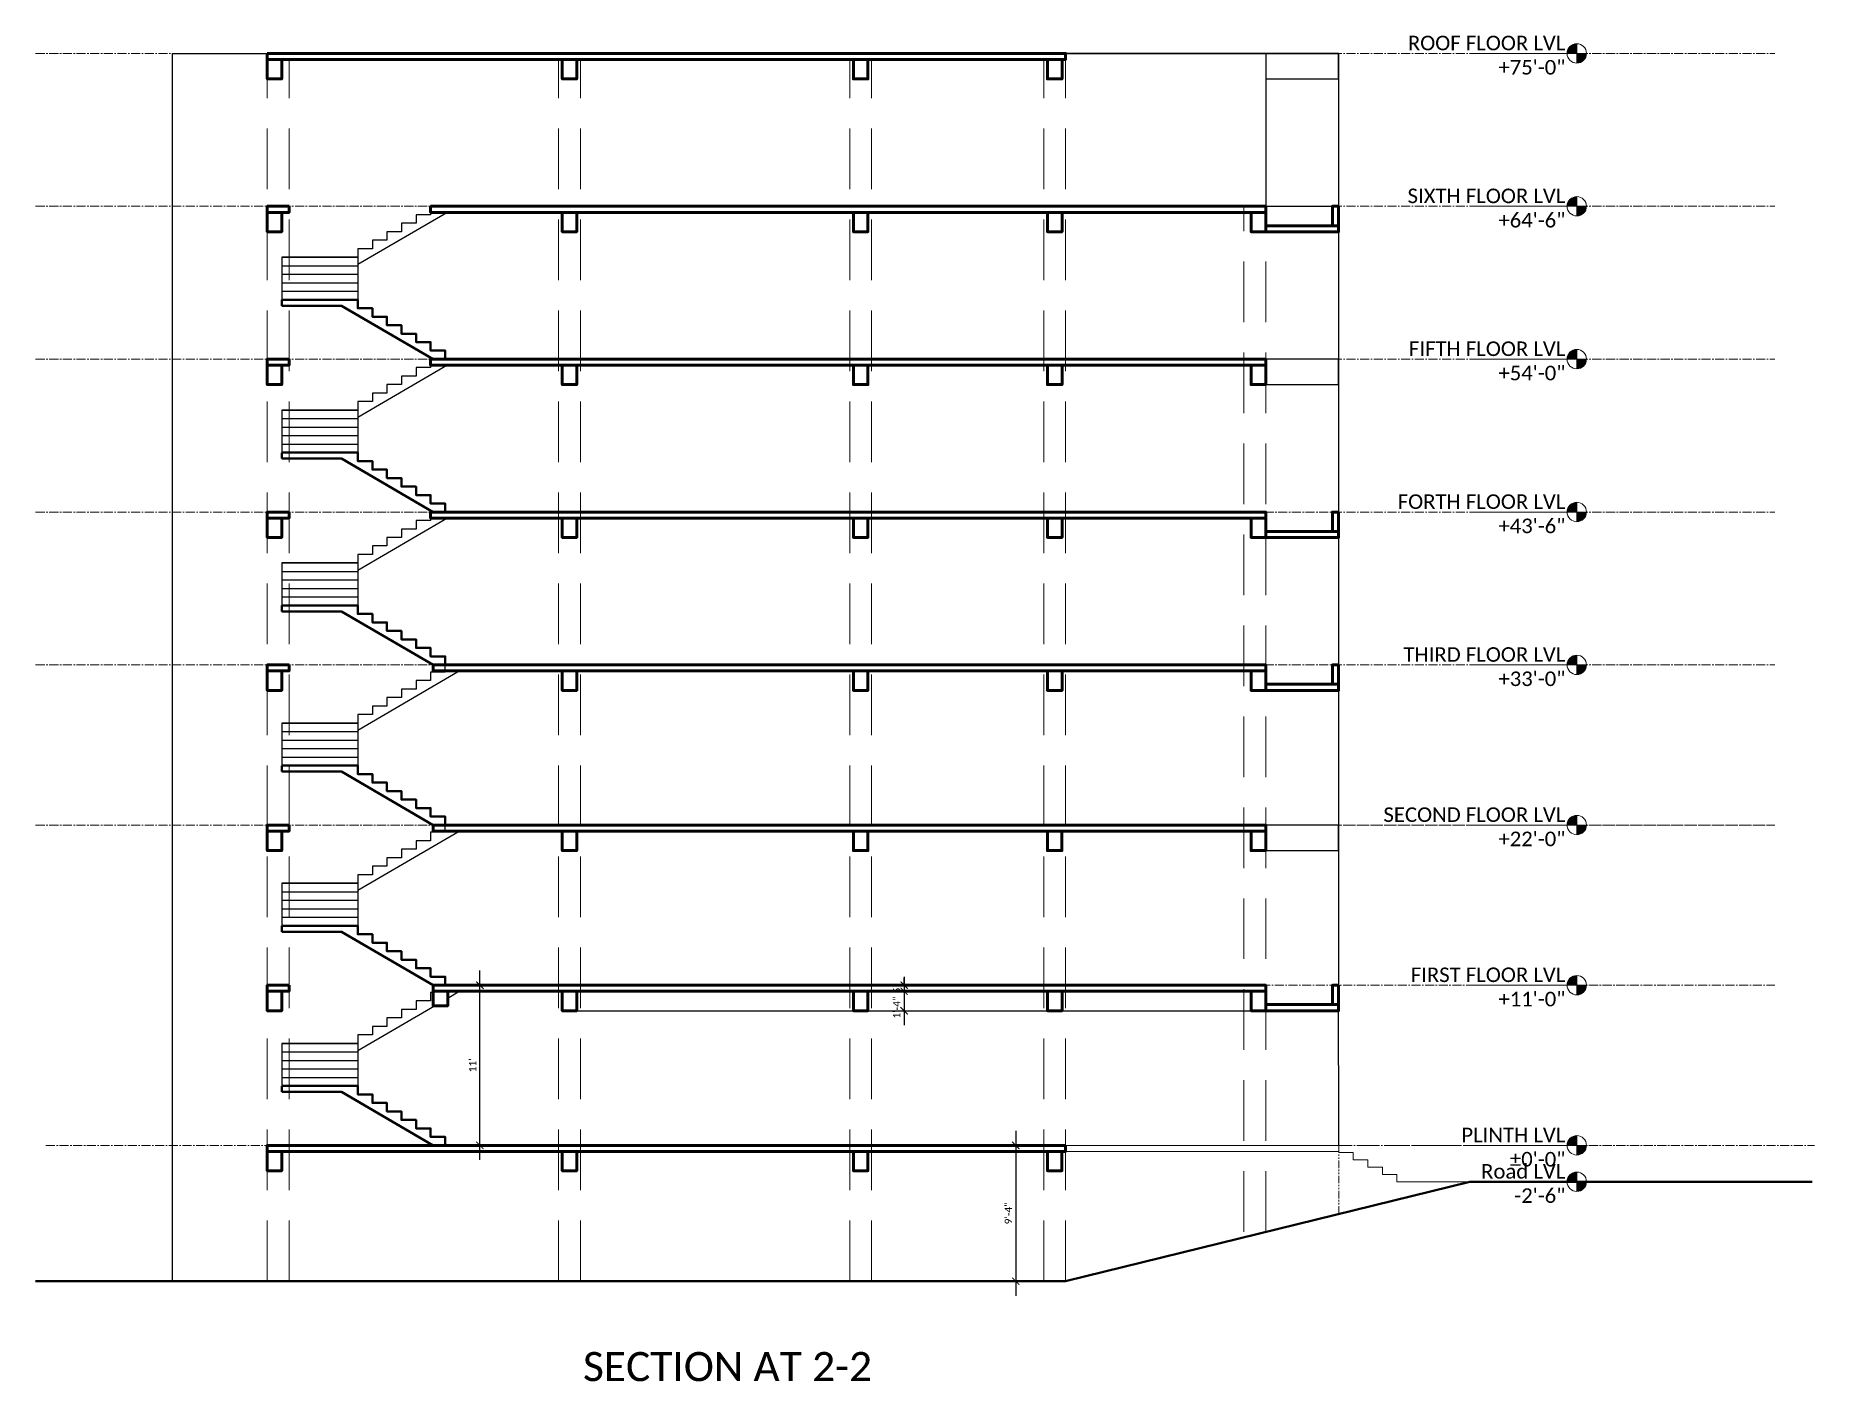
# Model space of a CAD drawing. Header units: inches. Extents: x 0 to 179512, y -43395 to -31716.
# Drawn here: x 173312 to 174778, y -34554 to -33444 of the extents above; entities that cross this region are included whole.
import ezdxf

# ---------------------------------------------------------------- set-up
doc = ezdxf.new("R2010")
doc.units = ezdxf.units.IN
doc.header["$LTSCALE"] = 10
doc.header["$MEASUREMENT"] = 0
for name, pattern in [('CENTER2', [1.125, 0.75, -0.125, 0.125, -0.125]), ('DASHED', [0.75, 0.5, -0.25]), ('DASHEDX2', [1.5, 1, -0.5]), ('PHANTOM2', [1.25, 0.625, -0.125, 0.125, -0.125, 0.125, -0.125])]:
    doc.linetypes.add(name, pattern=pattern)
doc.layers.get('Defpoints').update_dxf_attribs({"color": 215})
for name, color, linetype, lineweight in [('A-COLUMN', 3, 'Continuous', 50), ('NEW LETTERING', 3, 'Continuous', 0), ('OL_AR_Center line', 253, 'CENTER2', 13), ('OL_AR_Hatch', 253, 'Continuous', 15), ('OL_AR_SECTION LINE', 253, 'PHANTOM2', 15), ('OL_AR_SYMBOL', 1, 'Continuous', 5), ('OL_AR_SYMBOL @ 1', 1, 'Continuous', 5), ('OL_AR_SYMBOL @ 96', 1, 'Continuous', 5), ('OL_AR_Text', 140, 'Continuous', 5), ('OL_AR_WALL', 255, 'Continuous', 40)]:
    doc.layers.add(name, color=color, linetype=linetype, lineweight=lineweight)
doc.styles.add('1-16 Annotative Text', font='calibri.ttf', dxfattribs={"height": 0.0625})
doc.styles.add('1-8 Annotative Text', font='calibri.ttf', dxfattribs={"height": 0.125})
doc.dimstyles.new('1-16 Annotative Dimension', dxfattribs={"dimtxt": 0.0625, "dimasz": 0.0625, "dimexe": 0.125, "dimexo": 0, "dimgap": 0.03125, "dimtad": 1, "dimdec": 0, "dimzin": 0, "dimdsep": 46, "dimlunit": 4, "dimtxsty": '1-16 Annotative Text', "dimblk": 'ARCHTICK', "dimcen": 0.09, "dimdle": 0.125, "dimadec": 0, "dimazin": 0, "dimtfac": 1, "dimtdec": 0, "dimtix": 1, "dimtofl": 0, "dimtmove": 2, "dimatfit": 3, "dimfxl": 0.125, "dimfxlon": 1, "dimtolj": 1, "dimtzin": 0, "dimarcsym": 1})

msp = doc.modelspace()

# ---------------------------------------------------------------- texts
at = {"layer": 'NEW LETTERING', "insert": (173763.27, -34529.34), "char_height": 24, "attachment_point": 1, "style": '1-8 Annotative Text'}
msp.add_mtext_dynamic_manual_height_columns('SECTION AT 2-2', width=432.2308, gutter_width=60, heights=[0], dxfattribs=at)
at = {"layer": 'OL_AR_Text', "char_height": 12, "attachment_point": 3, "style": '1-16 Annotative Text'}
for s, width, insert in [('\\A1;ROOF FLOOR LVL \\P+75\'-0"', 152.0815, (174572.54, -33444.43)), ('\\A1;SIXTH FLOOR LVL \\P+64\'-6"', 152.0815, (174572.54, -33570.43)), ('\\A1;FIFTH FLOOR LVL \\P+54\'-0"', 152.0815, (174572.54, -33696.43)), ('\\A1;FORTH FLOOR LVL \\P+43\'-6"', 152.0815, (174572.54, -33822.43)), ('\\A1;THIRD FLOOR LVL \\P+33\'-0"', 152.0815, (174572.54, -33948.43)), ('\\A1;SECOND FLOOR LVL \\P+22\'-0"', 152.0815, (174572.54, -34080.43)), ('\\A1;FIRST FLOOR LVL \\P+11\'-0"', 152.0815, (174572.54, -34212.43)), ('\\A1;PLINTH LVL \\P%%P0\'-0"', 85.1091, (174572.54, -34344.43)), ('\\A1;Road LVL \\P-2\'-6"', 85.1091, (174572.54, -34374.43))]:
    msp.add_mtext_dynamic_manual_height_columns(s, width=width, gutter_width=30, heights=[0], dxfattribs=dict(at, insert=insert))

# ---------------------------------------------------------------- blocks, each defined once
blk = doc.blocks.new('_ArchTick')
at = {"color": 0, "linetype": 'ByBlock', "const_width": 0.15}
blk.add_lwpolyline([(-0.5, -0.5), (0.5, 0.5)], dxfattribs=at)
blk = doc.blocks.new('*D21')
at = {"layer": 'Defpoints', "color": 0, "transparency": 16777216}
for p in [(174157.9, -34359), (174119.8, -34471), (174157.9, -34471)]:
    blk.add_point(p, dxfattribs=at)
at = {"layer": 'OL_AR_Text', "color": 0, "lineweight": -2, "transparency": 16777216}
for p, q in [((174119.8, -34347), (174119.8, -34483)), ((174131.8, -34359), (174107.8, -34359)), ((174131.8, -34471), (174107.8, -34471))]:
    blk.add_line(p, q, dxfattribs=at)
at = {"layer": 'OL_AR_Text', "color": 0, "lineweight": -2, "transparency": 16777216, "xscale": 6, "yscale": 6, "zscale": 6}
for p, rotation in [((174119.8, -34359), 90), ((174119.8, -34471), 270)]:
    blk.add_blockref('_ArchTick', p, dxfattribs=dict(at, rotation=rotation))
at = {"layer": 'OL_AR_Text', "color": 0, "transparency": 16777216, "insert": (174113.7, -34415), "char_height": 6, "attachment_point": 5, "rotation": 90, "style": '1-16 Annotative Text'}
blk.add_mtext('\\A1;9\'-4"', dxfattribs=at)
blk = doc.blocks.new('*D22')
at = {"layer": 'Defpoints', "color": 0, "transparency": 16777216}
for p in [(173649.7, -34227), (173678.3, -34227), (173649.7, -34359)]:
    blk.add_point(p, dxfattribs=at)
at = {"layer": 'OL_AR_Text', "color": 0, "lineweight": -2, "transparency": 16777216}
for p, q in [((173678.3, -34371), (173678.3, -34215)), ((173666.3, -34227), (173690.3, -34227)), ((173666.3, -34359), (173690.3, -34359))]:
    blk.add_line(p, q, dxfattribs=at)
at = {"layer": 'OL_AR_Text', "color": 0, "lineweight": -2, "transparency": 16777216, "xscale": 6, "yscale": 6, "zscale": 6}
for p, rotation in [((173678.3, -34227), 90), ((173678.3, -34359), 270)]:
    blk.add_blockref('_ArchTick', p, dxfattribs=dict(at, rotation=rotation))
at = {"layer": 'OL_AR_Text', "color": 0, "transparency": 16777216, "insert": (173672.3, -34293), "char_height": 6, "attachment_point": 5, "rotation": 90, "style": '1-16 Annotative Text'}
blk.add_mtext("\\A1;11'", dxfattribs=at)
blk = doc.blocks.new('*D23')
at = {"layer": 'Defpoints', "color": 0, "transparency": 16777216}
for p in [(173998.3, -34227), (173998.3, -34232), (174027.8, -34232)]:
    blk.add_point(p, dxfattribs=at)
at = {"layer": 'OL_AR_Text', "color": 0, "lineweight": -2, "transparency": 16777216}
for p, q in [((174015.8, -34227), (174039.8, -34227)), ((174015.8, -34232), (174039.8, -34232)), ((174027.8, -34227), (174027.8, -34221)), ((174027.8, -34232), (174027.8, -34238))]:
    blk.add_line(p, q, dxfattribs=at)
at = {"layer": 'OL_AR_Text', "color": 0, "lineweight": -2, "transparency": 16777216, "xscale": 6, "yscale": 6, "zscale": 6}
for p, rotation in [((174027.8, -34227), 270), ((174027.8, -34232), 90)]:
    blk.add_blockref('_ArchTick', p, dxfattribs=dict(at, rotation=rotation))
at = {"layer": 'OL_AR_Text', "color": 0, "transparency": 16777216, "insert": (174021.7, -34229.5), "char_height": 6, "attachment_point": 5, "rotation": 90, "style": '1-16 Annotative Text'}
blk.add_mtext('\\A1;5"', dxfattribs=at)
blk = doc.blocks.new('*D24')
at = {"layer": 'Defpoints', "color": 0, "transparency": 16777216}
for p in [(173998.3, -34232), (173998.1, -34248), (174027.8, -34248)]:
    blk.add_point(p, dxfattribs=at)
at = {"layer": 'OL_AR_Text', "color": 0, "lineweight": -2, "transparency": 16777216}
for p, q in [((174015.8, -34232), (174039.8, -34232)), ((174027.8, -34220), (174027.8, -34260)), ((174015.8, -34248), (174039.8, -34248))]:
    blk.add_line(p, q, dxfattribs=at)
at = {"layer": 'OL_AR_Text', "color": 0, "lineweight": -2, "transparency": 16777216, "xscale": 6, "yscale": 6, "zscale": 6}
for p, rotation in [((174027.8, -34232), 90), ((174027.8, -34248), 270)]:
    blk.add_blockref('_ArchTick', p, dxfattribs=dict(at, rotation=rotation))
at = {"layer": 'OL_AR_Text', "color": 0, "transparency": 16777216, "insert": (174021.7, -34245.4), "char_height": 6, "attachment_point": 5, "rotation": 90, "style": '1-16 Annotative Text'}
blk.add_mtext('\\A1;1\'-4"', dxfattribs=at)
blk = doc.blocks.new('Level_Head 1-12')
at = {"true_color": 0xc7c7c7}
h = blk.add_hatch(color=9, dxfattribs=at)
h.dxf.hatch_style = 1
h.paths.add_polyline_path([(0, 0.083, 0.414214), (-0.083, 0), (0, 0)])
h.paths.add_polyline_path([(0.083, 0), (0, 0), (0, -0.083, 0.414214)])
at = {"color": 9, "true_color": 0xc7c7c7}
for points in [[(-0.083, 0), (0.083, 0)], [(0, 0.083), (0, -0.083)]]:
    blk.add_lwpolyline(points, dxfattribs=at)
blk.add_circle((0, 0), 0.0833, dxfattribs=at)
blk = doc.blocks.new('*U1151')
at = {"layer": 'OL_AR_SYMBOL @ 1', "color": 250, "true_color": 0x3b3b3b}
blk.add_blockref('Level_Head 1-12', (174582, -34359), dxfattribs=at)
at = {"layer": 'OL_AR_SYMBOL @ 96', "color": 250, "true_color": 0x3b3b3b, "xscale": 96, "yscale": 96, "zscale": 96}
blk.add_blockref('Level_Head 1-12', (174582, -34359), dxfattribs=at)
blk = doc.blocks.new('*U1152')
at = {"layer": 'OL_AR_SYMBOL @ 1', "color": 250, "true_color": 0x3b3b3b}
blk.add_blockref('Level_Head 1-12', (174582, -34389), dxfattribs=at)
at = {"layer": 'OL_AR_SYMBOL @ 96', "color": 250, "true_color": 0x3b3b3b, "xscale": 96, "yscale": 96, "zscale": 96}
blk.add_blockref('Level_Head 1-12', (174582, -34389), dxfattribs=at)
blk = doc.blocks.new('*U1153')
at = {"layer": 'OL_AR_SYMBOL @ 1', "color": 250, "true_color": 0x3b3b3b}
blk.add_blockref('Level_Head 1-12', (174582, -34227), dxfattribs=at)
at = {"layer": 'OL_AR_SYMBOL @ 96', "color": 250, "true_color": 0x3b3b3b, "xscale": 96, "yscale": 96, "zscale": 96}
blk.add_blockref('Level_Head 1-12', (174582, -34227), dxfattribs=at)
blk = doc.blocks.new('*U1154')
at = {"layer": 'OL_AR_SYMBOL @ 1', "color": 250, "true_color": 0x3b3b3b}
blk.add_blockref('Level_Head 1-12', (174582, -34095), dxfattribs=at)
at = {"layer": 'OL_AR_SYMBOL @ 96', "color": 250, "true_color": 0x3b3b3b, "xscale": 96, "yscale": 96, "zscale": 96}
blk.add_blockref('Level_Head 1-12', (174582, -34095), dxfattribs=at)
blk = doc.blocks.new('*U1155')
at = {"layer": 'OL_AR_SYMBOL @ 1', "color": 250, "true_color": 0x3b3b3b}
blk.add_blockref('Level_Head 1-12', (174582, -33963), dxfattribs=at)
at = {"layer": 'OL_AR_SYMBOL @ 96', "color": 250, "true_color": 0x3b3b3b, "xscale": 96, "yscale": 96, "zscale": 96}
blk.add_blockref('Level_Head 1-12', (174582, -33963), dxfattribs=at)
blk = doc.blocks.new('*U1156')
at = {"layer": 'OL_AR_SYMBOL @ 1', "color": 250, "true_color": 0x3b3b3b}
blk.add_blockref('Level_Head 1-12', (174582, -33837), dxfattribs=at)
at = {"layer": 'OL_AR_SYMBOL @ 96', "color": 250, "true_color": 0x3b3b3b, "xscale": 96, "yscale": 96, "zscale": 96}
blk.add_blockref('Level_Head 1-12', (174582, -33837), dxfattribs=at)
blk = doc.blocks.new('*U1157')
at = {"layer": 'OL_AR_SYMBOL @ 1', "color": 250, "true_color": 0x3b3b3b}
blk.add_blockref('Level_Head 1-12', (174582, -33711), dxfattribs=at)
at = {"layer": 'OL_AR_SYMBOL @ 96', "color": 250, "true_color": 0x3b3b3b, "xscale": 96, "yscale": 96, "zscale": 96}
blk.add_blockref('Level_Head 1-12', (174582, -33711), dxfattribs=at)
blk = doc.blocks.new('*U1158')
at = {"layer": 'OL_AR_SYMBOL @ 1', "color": 250, "true_color": 0x3b3b3b}
blk.add_blockref('Level_Head 1-12', (174582, -33585), dxfattribs=at)
at = {"layer": 'OL_AR_SYMBOL @ 96', "color": 250, "true_color": 0x3b3b3b, "xscale": 96, "yscale": 96, "zscale": 96}
blk.add_blockref('Level_Head 1-12', (174582, -33585), dxfattribs=at)
blk = doc.blocks.new('*U1159')
at = {"layer": 'OL_AR_SYMBOL @ 1', "color": 250, "true_color": 0x3b3b3b}
blk.add_blockref('Level_Head 1-12', (174582, -33459), dxfattribs=at)
at = {"layer": 'OL_AR_SYMBOL @ 96', "color": 250, "true_color": 0x3b3b3b, "xscale": 96, "yscale": 96, "zscale": 96}
blk.add_blockref('Level_Head 1-12', (174582, -33459), dxfattribs=at)

# ---------------------------------------------------------------- dimensions: what is measured, and where the dimension line sits
at = {"layer": 'OL_AR_Text'}
for p1, p2, distance, picture, middle in [((173649.73, -34359), (173649.73, -34227), -28.54, '*D22', (173672.26, -34293)), ((174157.86, -34359), (174157.86, -34471), -38.08, '*D21', (174113.7, -34415))]:
    dim = msp.add_aligned_dim(p1=p1, p2=p2, distance=distance, dimstyle='1-16 Annotative Dimension', override={"dimscale": 0, "dimtix": 0, "dimtofl": 0, "dimtmove": 0, "dimatfit": 1}, dxfattribs=at)
    dim.commit()
    dim.dimension.update_dxf_attribs({"geometry": picture, "text_midpoint": middle})
for base, p1, p2, angle, override, picture, middle, dimtype in [((174027.77, -34248), (173998.27, -34232), (173998.06, -34248), 90, {"dimscale": 0, "dimtix": 0, "dimtofl": 0, "dimtmove": 1, "dimatfit": 1}, '*D24', (174027.77, -34245.43), 128), ((174027.77, -34232), (173998.27, -34227), (173998.27, -34232), 270, {"dimscale": 0, "dimtix": 0, "dimtofl": 0, "dimtmove": 0, "dimatfit": 1}, '*D23', (174027.77, -34229.5), 129)]:
    dim = msp.add_linear_dim(base=base, p1=p1, p2=p2, angle=angle, dimstyle='1-16 Annotative Dimension', override=override, dxfattribs=at)
    dim.commit()
    dim.dimension.update_dxf_attribs({"geometry": picture, "text_midpoint": middle, "dimtype": dimtype})

# ---------------------------------------------------------------- linework, layer by layer
for points in [[(173425.07, -34471), (173425.07, -33459), (173503.14, -33459)], [(174325.69, -33459), (174325.69, -33459), (173503.14, -33459), (173503.14, -33459)], [(174160.86, -33459), (174385.69, -33459)], [(174325.69, -33459), (174325.69, -33459)], [(174385.69, -33459), (174385.69, -33585)], [(174325.69, -33480), (174325.69, -33585)], [(173649.73, -33585), (173649.73, -33585), (173637.73, -33585), (173637.73, -33592), (173625.73, -33592), (173625.73, -33599), (173613.73, -33599), (173613.73, -33606), (173601.73, -33606), (173601.73, -33613), (173589.73, -33613), (173589.73, -33620), (173577.73, -33620), (173577.73, -33627), (173515.14, -33627)], [(174325.69, -33585), (174325.69, -33585), (174385.69, -33585), (174385.69, -34227)], [(173577.73, -33632.79), (173651.08, -33590)], [(173515.14, -33627), (173577.73, -33627)], [(173515.14, -33627), (173515.14, -33662)], [(173577.73, -33627), (173577.73, -33662)], [(173515.14, -33634), (173577.73, -33634)], [(173515.14, -33641), (173577.73, -33641)], [(173515.14, -33648), (173577.73, -33648)], [(173515.14, -33655), (173577.73, -33655)], [(173649.73, -33711), (173649.73, -33711), (173637.73, -33711), (173637.73, -33718), (173625.73, -33718), (173625.73, -33725), (173613.73, -33725), (173613.73, -33732), (173601.73, -33732), (173601.73, -33739), (173589.73, -33739), (173589.73, -33746), (173577.73, -33746), (173577.73, -33753), (173515.14, -33753)], [(173577.73, -33758.79), (173651.08, -33716)], [(173515.14, -33753), (173577.73, -33753)], [(173515.14, -33753), (173515.14, -33788)], [(173515.14, -33760), (173577.73, -33760)], [(173577.73, -33753), (173577.73, -33788)], [(173515.14, -33767), (173577.73, -33767)], [(173515.14, -33774), (173577.73, -33774)], [(173515.14, -33781), (173577.73, -33781)], [(173649.73, -33837), (173649.73, -33837), (173637.73, -33837), (173637.73, -33844), (173625.73, -33844), (173625.73, -33851), (173613.73, -33851), (173613.73, -33858), (173601.73, -33858), (173601.73, -33865), (173589.73, -33865), (173589.73, -33872), (173577.73, -33872), (173577.73, -33879), (173515.14, -33879)], [(173577.73, -33884.79), (173651.08, -33842)], [(173515.14, -33879), (173577.73, -33879)], [(173515.14, -33879), (173515.14, -33914)], [(173577.73, -33879), (173577.73, -33914)], [(173515.14, -33886), (173577.73, -33886)], [(173515.14, -33893), (173577.73, -33893)], [(173515.14, -33900), (173577.73, -33900)], [(173515.14, -33907), (173577.73, -33907)], [(173649.73, -33969), (173649.73, -33969), (173637.73, -33969), (173637.73, -33976), (173625.73, -33976), (173625.73, -33983), (173613.73, -33983), (173613.73, -33990), (173601.73, -33990), (173601.73, -33997), (173589.73, -33997), (173589.73, -34004), (173577.73, -34004), (173577.73, -34011), (173515.14, -34011)], [(173577.73, -34016.79), (173661.36, -33968)], [(173649.73, -33969), (173649.73, -33963)], [(173515.14, -34011), (173577.73, -34011)], [(173515.14, -34011), (173515.14, -34046)], [(173577.73, -34011), (173577.73, -34046)], [(173515.14, -34018), (173577.73, -34018)], [(173515.14, -34025), (173577.73, -34025)], [(173515.14, -34032), (173577.73, -34032)], [(173515.14, -34039), (173577.73, -34039)], [(173649.73, -34101), (173649.73, -34101), (173637.73, -34101), (173637.73, -34108), (173625.73, -34108), (173625.73, -34115), (173613.73, -34115), (173613.73, -34122), (173601.73, -34122), (173601.73, -34129), (173589.73, -34129), (173589.73, -34136), (173577.73, -34136), (173577.73, -34143), (173515.14, -34143)], [(173577.73, -34148.79), (173661.36, -34100)], [(173649.73, -34101), (173649.73, -34095)], [(173515.14, -34143), (173577.73, -34143)], [(173515.14, -34143), (173515.14, -34178)], [(173577.73, -34143), (173577.73, -34178)], [(173515.14, -34150), (173577.73, -34150)], [(173515.14, -34157), (173577.73, -34157)], [(173515.14, -34164), (173577.73, -34164)], [(173515.14, -34171), (173577.73, -34171)], [(173639.8, -34233), (173637.73, -34233), (173637.73, -34240), (173625.73, -34240), (173625.73, -34247), (173613.73, -34247), (173613.73, -34254), (173601.73, -34254), (173601.73, -34261), (173589.73, -34261), (173589.73, -34268), (173577.73, -34268), (173577.73, -34275), (173515.14, -34275)], [(173651.8, -34237.58), (173661.36, -34232)], [(174385.84, -34359), (174385.69, -34227)], [(173577.73, -34280.79), (173640.79, -34244)], [(173758.14, -34248), (174313.69, -34248)], [(173515.14, -34275), (173577.73, -34275)], [(173515.14, -34275), (173515.14, -34310)], [(173577.73, -34275), (173577.73, -34310)], [(173515.14, -34282), (173577.73, -34282)], [(173515.14, -34289), (173577.73, -34289)], [(173515.14, -34296), (173577.73, -34296)], [(173515.14, -34303), (173577.73, -34303)]]:
    msp.add_lwpolyline(points)
for points in [[(174325.69, -33480), (174385.69, -33480), (174385.69, -33459), (174325.69, -33459)], [(174325.69, -33732), (174385.69, -33732), (174385.69, -33711), (174325.69, -33711)], [(174325.69, -34116), (174385.69, -34116), (174385.69, -34095), (174325.69, -34095)], [(173649.73, -34233), (173649.73, -34233)]]:
    msp.add_lwpolyline(points, close=True)
at = {"layer": 'A-COLUMN', "ltscale": 0.5}
for points in [[(173503.14, -33459), (173503.14, -33464), (174160.86, -33464), (174160.86, -33459)], [(173503.14, -33464), (173515.14, -33464), (173515.14, -33480), (173503.14, -33480)], [(173746.14, -33464), (173758.14, -33464), (173758.14, -33480), (173746.14, -33480)], [(173986.06, -33464), (173998.06, -33464), (173998.06, -33480), (173986.06, -33480)], [(174145.93, -33464), (174157.93, -33464), (174157.93, -33480), (174145.93, -33480)], [(173637.73, -33585), (173637.73, -33590), (174325.69, -33590), (174325.69, -33585)], [(174385.69, -33585), (174380.69, -33585), (174380.69, -33601), (174385.69, -33601)], [(173503.14, -33590), (173515.14, -33590), (173515.14, -33606), (173503.14, -33606)], [(173746.14, -33590), (173758.14, -33590), (173758.14, -33606), (173746.14, -33606)], [(173986.06, -33590), (173998.06, -33590), (173998.06, -33606), (173986.06, -33606)], [(174145.93, -33590), (174157.93, -33590), (174157.93, -33606), (174145.93, -33606)], [(174313.69, -33590), (174325.69, -33590), (174325.69, -33606), (174313.69, -33606)], [(173503.14, -33716), (173515.14, -33716), (173515.14, -33732), (173503.14, -33732)], [(173637.73, -33711), (173637.73, -33716), (174325.69, -33716), (174325.69, -33711)], [(173746.14, -33716), (173758.14, -33716), (173758.14, -33732), (173746.14, -33732)], [(173986.06, -33716), (173998.06, -33716), (173998.06, -33732), (173986.06, -33732)], [(174145.93, -33716), (174157.93, -33716), (174157.93, -33732), (174145.93, -33732)], [(174313.69, -33716), (174325.69, -33716), (174325.69, -33732), (174313.69, -33732)], [(173637.73, -33837), (173637.73, -33842), (174325.69, -33842), (174325.69, -33837)], [(174385.69, -33837), (174380.69, -33837), (174380.69, -33853), (174385.69, -33853)], [(173503.14, -33842), (173515.14, -33842), (173515.14, -33858), (173503.14, -33858)], [(173746.14, -33842), (173758.14, -33842), (173758.14, -33858), (173746.14, -33858)], [(173986.06, -33842), (173998.06, -33842), (173998.06, -33858), (173986.06, -33858)], [(174145.93, -33842), (174157.93, -33842), (174157.93, -33858), (174145.93, -33858)], [(174313.69, -33842), (174325.69, -33842), (174325.69, -33858), (174313.69, -33858)], [(173503.14, -33968), (173515.14, -33968), (173515.14, -33984), (173503.14, -33984)], [(173639.8, -33963), (173639.8, -33968), (174325.69, -33968), (174325.69, -33963)], [(173746.14, -33968), (173758.14, -33968), (173758.14, -33984), (173746.14, -33984)], [(173986.06, -33968), (173998.06, -33968), (173998.06, -33984), (173986.06, -33984)], [(174145.93, -33968), (174157.93, -33968), (174157.93, -33984), (174145.93, -33984)], [(174313.69, -33968), (174325.69, -33968), (174325.69, -33984), (174313.69, -33984)], [(174385.69, -33963), (174380.69, -33963), (174380.69, -33979), (174385.69, -33979)], [(173503.14, -34100), (173515.14, -34100), (173515.14, -34116), (173503.14, -34116)], [(173639.8, -34095), (173639.8, -34100), (174325.69, -34100), (174325.69, -34095)], [(173746.14, -34100), (173758.14, -34100), (173758.14, -34116), (173746.14, -34116)], [(173986.06, -34100), (173998.06, -34100), (173998.06, -34116), (173986.06, -34116)], [(174145.86, -34100), (174157.86, -34100), (174157.86, -34116), (174145.86, -34116)], [(174313.69, -34100), (174325.69, -34100), (174325.69, -34116), (174313.69, -34116)], [(173503.14, -34232), (173515.14, -34232), (173515.14, -34248), (173503.14, -34248)], [(173639.8, -34227), (173639.8, -34232), (174325.69, -34232), (174325.69, -34227)], [(173639.8, -34232), (173651.8, -34232), (173651.8, -34244), (173639.8, -34244)], [(173746.14, -34232), (173758.14, -34232), (173758.14, -34248), (173746.14, -34248)], [(173986.06, -34232), (173998.06, -34232), (173998.06, -34248), (173986.06, -34248)], [(174145.93, -34232), (174157.93, -34232), (174157.93, -34248), (174145.93, -34248)], [(174313.69, -34232), (174325.69, -34232), (174325.69, -34248), (174313.69, -34248)], [(174385.69, -34227), (174380.69, -34227), (174380.69, -34243), (174385.69, -34243)], [(174160.78, -34359), (173503.14, -34359), (173503.14, -34364), (174160.78, -34364)], [(173503.14, -34364), (173515.14, -34364), (173515.14, -34380), (173503.14, -34380)], [(173746.14, -34364), (173758.14, -34364), (173758.14, -34380), (173746.14, -34380)], [(173986.06, -34364), (173998.06, -34364), (173998.06, -34380), (173986.06, -34380)], [(174145.86, -34364), (174157.86, -34364), (174157.86, -34380), (174145.86, -34380)]]:
    msp.add_lwpolyline(points, close=True, dxfattribs=at)
for points in [[(173521.14, -33585), (173503.14, -33585), (173503.14, -33590), (173521.14, -33590), (173521.14, -33585)], [(174325.69, -33606), (174385.69, -33606), (174385.69, -33601), (174325.69, -33601)], [(173521.14, -33711), (173503.14, -33711), (173503.14, -33716), (173521.14, -33716), (173521.14, -33711)], [(173521.14, -33837), (173503.14, -33837), (173503.14, -33842), (173521.14, -33842), (173521.14, -33837)], [(174325.69, -33858), (174385.69, -33858), (174385.69, -33853), (174325.69, -33853)], [(173521.14, -33963), (173503.14, -33963), (173503.14, -33968), (173521.14, -33968), (173521.14, -33963)], [(174325.69, -33984), (174385.69, -33984), (174385.69, -33979), (174325.69, -33979)], [(173521.14, -34095), (173503.14, -34095), (173503.14, -34100), (173521.14, -34100), (173521.14, -34095)], [(173521.14, -34227), (173503.14, -34227), (173503.14, -34232), (173521.14, -34232), (173521.14, -34227)], [(174325.69, -34248), (174385.69, -34248), (174385.69, -34243), (174325.69, -34243)]]:
    msp.add_lwpolyline(points, dxfattribs=at)
at = {"layer": 'OL_AR_Center line'}
for p, q in [((173312.27, -33459), (174745.27, -33459)), ((173312.27, -33585), (174745.27, -33585)), ((173312.27, -33711), (174745.27, -33711)), ((173312.27, -33837), (174745.27, -33837)), ((173312.27, -33963), (174745.27, -33963)), ((173312.27, -34095), (174745.27, -34095)), ((173658.23, -34095), (174745.27, -34095)), ((173658.23, -34227), (174745.27, -34227)), ((173320.77, -34359), (174777.77, -34359))]:
    msp.add_line(p, q, dxfattribs=at)
at = {"layer": 'OL_AR_Hatch'}
for p, q in [((174092.15, -34359), (174385.84, -34359)), ((174092.7, -34364), (174385.84, -34364))]:
    msp.add_line(p, q, dxfattribs=at)
msp.add_lwpolyline([(174493.82, -34389), (174433.84, -34389), (174433.84, -34383), (174421.84, -34383), (174421.84, -34377), (174409.84, -34377), (174409.84, -34371), (174397.84, -34371), (174397.84, -34365), (174385.84, -34365), (174385.84, -34359)], dxfattribs=at)
at = {"layer": 'OL_AR_SECTION LINE'}
msp.add_line((174325.77, -34359), (174493.82, -34359), dxfattribs=at)
msp.add_lwpolyline([(174385.84, -34359), (174385.84, -34415.59)], dxfattribs=at)
at = {"layer": 'OL_AR_SYMBOL', "linetype": 'DASHED', "ltscale": 10}
for p, q in [((173503.14, -34471), (173503.14, -33465)), ((173521.14, -34471), (173521.14, -33465)), ((173743.14, -34471), (173743.14, -33465)), ((173761.14, -34471), (173761.14, -33465)), ((173983.14, -34471), (173983.14, -33464)), ((174001.06, -34471), (174001.06, -33464)), ((174142.86, -34471), (174142.86, -33464)), ((174160.86, -34471), (174160.86, -33464)), ((174307.69, -34430.41), (174307.69, -33585)), ((174325.69, -34430.41), (174325.69, -33585))]:
    msp.add_line(p, q, dxfattribs=at)
at = {"layer": 'OL_AR_SYMBOL', "linetype": 'DASHEDX2', "ltscale": 10}
for p, q in [((174590.02, -33459), (174493.82, -33459)), ((174590.02, -33585), (174493.82, -33585)), ((174590.02, -33711), (174493.82, -33711)), ((174590.02, -33837), (174493.82, -33837)), ((174590.02, -33963), (174493.82, -33963)), ((174590.02, -34095), (174493.82, -34095)), ((174590.02, -34227), (174493.82, -34227)), ((174590.02, -34359), (174493.82, -34359)), ((174590.02, -34389), (174493.82, -34389))]:
    msp.add_line(p, q, dxfattribs=at)
at = {"layer": 'OL_AR_Text'}
for points in [[(173521.14, -33662), (173577.73, -33662)], [(173521.14, -33788), (173577.73, -33788)], [(173521.14, -33914), (173577.73, -33914)], [(173521.14, -34046), (173577.73, -34046)], [(173521.14, -34178), (173577.73, -34178)], [(173521.14, -34310), (173577.73, -34310)]]:
    msp.add_lwpolyline(points, dxfattribs=at)
at = {"layer": 'OL_AR_WALL'}
for p, q in [((174160.86, -34471), (174493.82, -34389)), ((174493.82, -34389), (174776, -34389)), ((173312.27, -34471), (174160.86, -34471))]:
    msp.add_line(p, q, dxfattribs=at)
for points in [[(173515.14, -33662), (173577.73, -33662), (173577.73, -33669), (173589.73, -33669), (173589.73, -33676), (173601.73, -33676), (173601.73, -33683), (173613.73, -33683), (173613.73, -33690), (173625.73, -33690), (173625.73, -33697), (173637.73, -33697), (173637.73, -33704), (173649.73, -33704), (173649.73, -33711)], [(173515.14, -33662.15), (173515.14, -33667)], [(173515.14, -33667), (173564.37, -33667), (173639.8, -33711)], [(173515.14, -33788), (173577.73, -33788), (173577.73, -33795), (173589.73, -33795), (173589.73, -33802), (173601.73, -33802), (173601.73, -33809), (173613.73, -33809), (173613.73, -33816), (173625.73, -33816), (173625.73, -33823), (173637.73, -33823), (173637.73, -33830), (173649.73, -33830), (173649.73, -33837)], [(173515.14, -33788.15), (173515.14, -33793)], [(173515.14, -33793), (173564.37, -33793), (173639.8, -33837)], [(173515.14, -33914), (173577.73, -33914), (173577.73, -33921), (173589.73, -33921), (173589.73, -33928), (173601.73, -33928), (173601.73, -33935), (173613.73, -33935), (173613.73, -33942), (173625.73, -33942), (173625.73, -33949), (173637.73, -33949), (173637.73, -33956), (173649.73, -33956), (173649.73, -33963)], [(173515.14, -33914.15), (173515.14, -33919)], [(173515.14, -33919), (173564.37, -33919), (173639.8, -33963)], [(173515.14, -34046), (173577.73, -34046), (173577.73, -34053), (173589.73, -34053), (173589.73, -34060), (173601.73, -34060), (173601.73, -34067), (173613.73, -34067), (173613.73, -34074), (173625.73, -34074), (173625.73, -34081), (173637.73, -34081), (173637.73, -34088), (173649.73, -34088), (173649.73, -34095)], [(173515.14, -34046.15), (173515.14, -34051)], [(173515.14, -34051), (173564.37, -34051), (173639.8, -34095)], [(173515.14, -34178), (173577.73, -34178), (173577.73, -34185), (173589.73, -34185), (173589.73, -34192), (173601.73, -34192), (173601.73, -34199), (173613.73, -34199), (173613.73, -34206), (173625.73, -34206), (173625.73, -34213), (173637.73, -34213), (173637.73, -34220), (173649.73, -34220), (173649.73, -34227)], [(173515.14, -34178.15), (173515.14, -34183)], [(173515.14, -34183), (173564.37, -34183), (173639.8, -34227)], [(173515.14, -34310), (173577.73, -34310), (173577.73, -34317), (173589.73, -34317), (173589.73, -34324), (173601.73, -34324), (173601.73, -34331), (173613.73, -34331), (173613.73, -34338), (173625.73, -34338), (173625.73, -34345), (173637.73, -34345), (173637.73, -34352), (173649.73, -34352), (173649.73, -34359)], [(173515.14, -34310.15), (173515.14, -34315)], [(173515.14, -34315), (173564.37, -34315), (173639.8, -34359)]]:
    msp.add_lwpolyline(points, dxfattribs=at)

# ---------------------------------------------------------------- block references
at = {"layer": 'OL_AR_SYMBOL'}
for name in ['*U1159', '*U1158', '*U1157', '*U1156', '*U1155', '*U1154', '*U1153', '*U1151', '*U1152']:
    msp.add_blockref(name, (0, 0), dxfattribs=at)

msp.set_redraw_order([(e.dxf.handle, doc.entitydb.next_handle()) for e in msp.query("TEXT MTEXT ATTDEF DIMENSION ARC_DIMENSION")])  # texts and dimensions are drawn at this point

doc.saveas('drawing.dxf')
